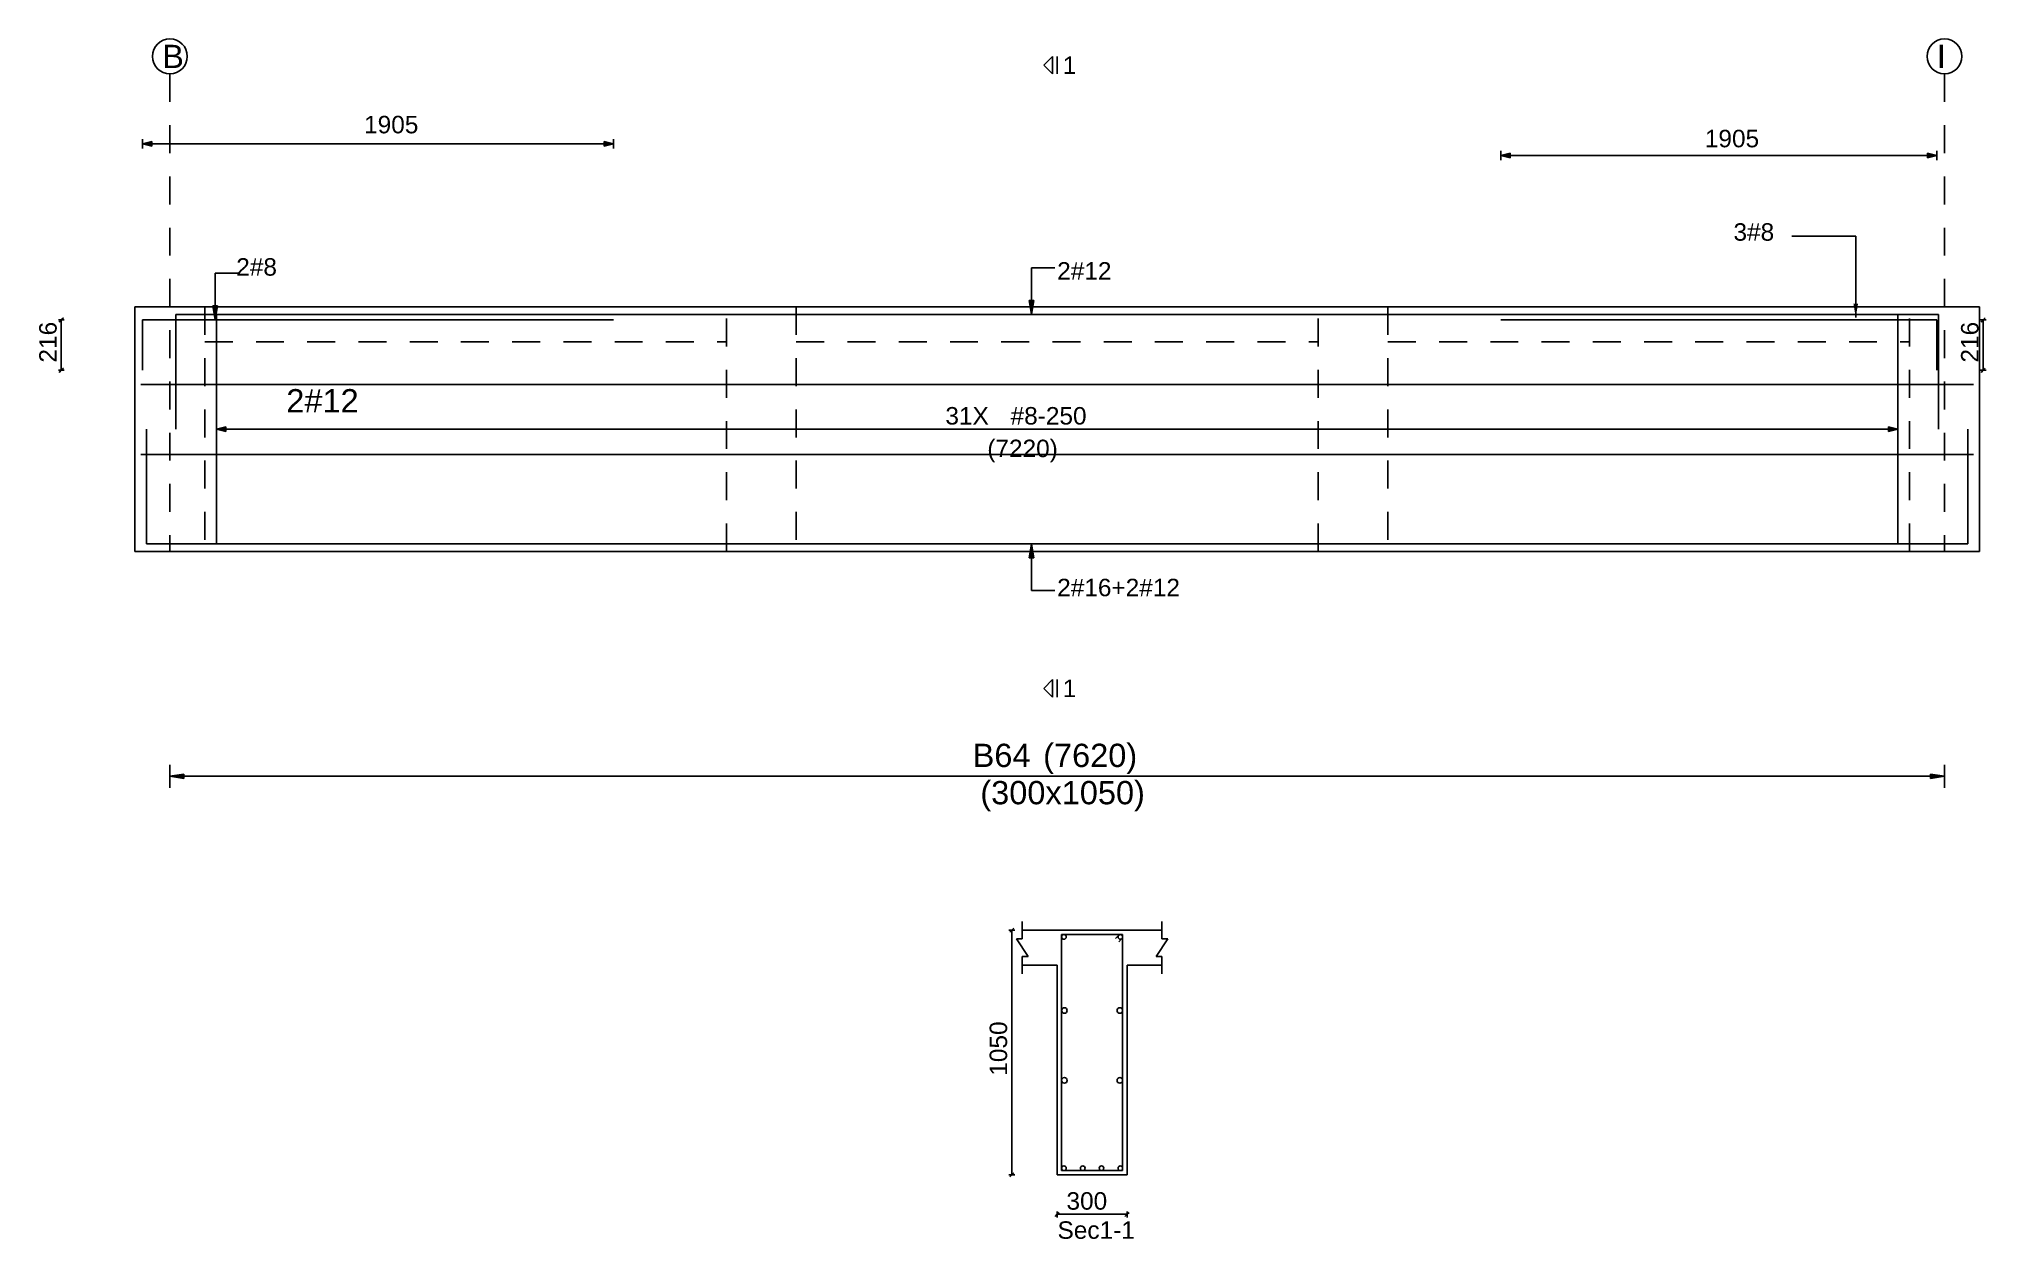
# Model space of a CAD drawing. Extents: x 0 to 98, y 3 to 248.
# Drawn here: x 0.44 to 8.8, y 199.62 to 204.77 of the extents above; entities that cross this region are included whole.
import ezdxf

# ---------------------------------------------------------------- set-up
doc = ezdxf.new("R2010")
doc.units = 0
doc.linetypes.add('ACAD_ISO02W100', pattern=[15, 12, -3])
for name, color, linetype in [('Axisline', 1, 'CONTINUOUS'), ('Axisline_Name', 2, 'CONTINUOUS'), ('Beam_bottombarlabeling', 2, 'CONTINUOUS'), ('Beam_Cross_Label', 4, 'CONTINUOUS'), ('Beam_CrossSection', 2, 'CONTINUOUS'), ('Beam_Dimensions_LS', 3, 'CONTINUOUS'), ('Beam_NameLS', 6, 'CONTINUOUS'), ('Beam_topbarsLabeling', 2, 'CONTINUOUS'), ('dim_all', 7, 'CONTINUOUS'), ('Extra_Topsteel_Labeling', 2, 'CONTINUOUS'), ('Extrabars', 7, 'CONTINUOUS'), ('Longsection', 2, 'CONTINUOUS'), ('main_botbars', 4, 'CONTINUOUS'), ('main_topbars', 4, 'CONTINUOUS'), ('SecondaryBeam', 2, 'CONTINUOUS'), ('SectionLine', 4, 'CONTINUOUS'), ('Sidefacebar', 140, 'CONTINUOUS'), ('Slabline', 253, 'CONTINUOUS'), ('span_dim', 7, 'CONTINUOUS'), ('spanline', 7, 'CONTINUOUS'), ('Stirrup_bar', 1, 'CONTINUOUS'), ('Stirrup_Dia_Spacing', 2, 'CONTINUOUS'), ('Stirrup_Length', 7, 'CONTINUOUS'), ('Stirrup_Numbers', 2, 'CONTINUOUS')]:
    doc.layers.add(name, color=color, linetype=linetype)
doc.styles.add('STRUDS_Arial', font='ARIAL.TTF', dxfattribs={"height": 0.04})

msp = doc.modelspace()

# ---------------------------------------------------------------- texts
at = {"layer": 'Axisline_Name', "style": 'STRUDS_Arial'}
for s, p in [('B', (0.967, 204.643)), ('I', (8.587, 204.643))]:
    msp.add_text(s, height=0.1, dxfattribs=at).set_placement(p)
at = {"layer": 'Beam_bottombarlabeling', "style": 'STRUDS_Arial'}
msp.add_text('2#16+2#12', height=0.075, dxfattribs=at).set_placement((4.81, 202.376))
at = {"layer": 'Beam_Cross_Label', "style": 'STRUDS_Arial'}
msp.add_text('Sec1-1', height=0.075, dxfattribs=at).set_placement((4.8115, 199.618))
at = {"layer": 'Beam_Dimensions_LS', "style": 'STRUDS_Arial'}
msp.add_text('(300x1050)', height=0.1, dxfattribs=at).set_placement((4.48, 201.483))
at = {"layer": 'Beam_NameLS', "style": 'STRUDS_Arial'}
msp.add_text('B64', height=0.1, dxfattribs=at).set_placement((4.447, 201.643))
at = {"layer": 'Beam_topbarsLabeling', "style": 'STRUDS_Arial'}
msp.add_text('2#12', height=0.075, dxfattribs=at).set_placement((4.81, 203.735))
at = {"layer": 'dim_all', "style": 'STRUDS_Arial'}
for s, p in [('1905', (1.834, 204.363)), ('1905', (7.591, 204.303)), ('300', (4.85, 199.743))]:
    msp.add_text(s, height=0.075, dxfattribs=at).set_placement(p)
for s, p in [('216', (0.514, 203.379)), ('216', (0.514, 203.379)), ('216', (8.766, 203.379)), ('1050', (4.595, 200.318))]:
    msp.add_text(s, height=0.075, rotation=90, dxfattribs=at).set_placement(p)
at = {"layer": 'Extra_Topsteel_Labeling', "style": 'STRUDS_Arial'}
for s, p in [('3#8', (7.714, 203.902)), ('2#8', (1.285, 203.752))]:
    msp.add_text(s, height=0.075, dxfattribs=at).set_placement(p)
at = {"layer": 'SectionLine', "style": 'STRUDS_Arial'}
for p in [(4.834, 204.618), (4.834, 201.943)]:
    msp.add_text('1', height=0.075, dxfattribs=at).set_placement(p)
at = {"layer": 'Sidefacebar', "style": 'STRUDS_Arial'}
msp.add_text('2#12', height=0.1, dxfattribs=at).set_placement((1.5, 203.165))
at = {"layer": 'span_dim', "style": 'STRUDS_Arial'}
msp.add_text(' (7620) ', height=0.1, dxfattribs=at).set_placement((4.711, 201.643))
at = {"layer": 'Stirrup_Dia_Spacing', "style": 'STRUDS_Arial'}
msp.add_text('#8-250', height=0.075, dxfattribs=at).set_placement((4.61, 203.113))
at = {"layer": 'Stirrup_Length', "style": 'STRUDS_Arial'}
msp.add_text('(7220)', height=0.075, dxfattribs=at).set_placement((4.51, 202.973))
at = {"layer": 'Stirrup_Numbers', "style": 'STRUDS_Arial'}
msp.add_text('31X', height=0.075, dxfattribs=at).set_placement((4.33, 203.113))

# ---------------------------------------------------------------- linework, layer by layer
at = {"layer": 'Axisline', "linetype": 'ACAD_ISO02W100', "ltscale": 0.01}
for p, q in [((1, 204.618), (1, 202.568)), ((8.62, 204.618), (8.62, 202.568))]:
    msp.add_line(p, q, dxfattribs=at)
at = {"layer": 'Axisline'}
for centre in [(1, 204.693), (8.62, 204.693)]:
    msp.add_circle(centre, 0.075, dxfattribs=at)
at = {"layer": 'Beam_bottombarlabeling'}
for p, q in [((4.7, 202.601), (4.69, 202.541)), ((4.7, 202.601), (4.7, 202.401)), ((4.7, 202.601), (4.71, 202.541)), ((4.69, 202.541), (4.71, 202.541)), ((4.7, 202.401), (4.8, 202.401))]:
    msp.add_line(p, q, dxfattribs=at)
msp.add_solid([(4.7, 202.601), (4.69, 202.541), (4.7, 202.601), (4.71, 202.541)], dxfattribs=at)
at = {"layer": 'Beam_CrossSection'}
for p, q in [((4.66, 200.98), (4.66, 200.905)), ((4.81, 200.943), (4.66, 200.943)), ((4.81, 200.943), (5.11, 200.943)), ((4.81, 200.943), (4.81, 200.943)), ((5.11, 200.943), (5.11, 200.943)), ((5.11, 200.943), (5.26, 200.943)), ((5.26, 200.905), (5.26, 200.98)), ((4.66, 200.905), (4.635, 200.905)), ((4.635, 200.905), (4.685, 200.83)), ((4.66, 200.83), (4.66, 200.755)), ((4.66, 200.83), (4.685, 200.83)), ((5.285, 200.905), (5.235, 200.83)), ((5.26, 200.83), (5.235, 200.83)), ((5.26, 200.905), (5.285, 200.905)), ((5.26, 200.83), (5.26, 200.755)), ((4.81, 200.793), (4.66, 200.793)), ((4.81, 200.793), (4.81, 199.893)), ((5.11, 199.893), (5.11, 200.793)), ((5.11, 200.793), (5.26, 200.793)), ((4.81, 199.893), (5.11, 199.893))]:
    msp.add_line(p, q, dxfattribs=at)
at = {"layer": 'Beam_topbarsLabeling'}
for p, q in [((4.7, 203.585), (4.7, 203.785)), ((4.7, 203.785), (4.8, 203.785)), ((4.7, 203.585), (4.69, 203.645)), ((4.69, 203.645), (4.71, 203.645)), ((4.7, 203.585), (4.71, 203.645)), ((4.7, 203.645), (4.705, 203.645))]:
    msp.add_line(p, q, dxfattribs=at)
msp.add_solid([(4.7, 203.585), (4.69, 203.645), (4.7, 203.585), (4.71, 203.645)], dxfattribs=at)
at = {"layer": 'dim_all'}
for p, q in [((0.883, 204.318), (0.883, 204.338)), ((2.905, 204.318), (2.905, 204.338)), ((0.883, 204.318), (0.883, 204.33)), ((0.883, 204.318), (0.883, 204.33)), ((0.883, 204.318), (0.923, 204.328)), ((0.883, 204.318), (0.883, 204.298)), ((0.883, 204.318), (0.923, 204.308)), ((0.883, 204.318), (0.883, 204.305)), ((0.883, 204.318), (0.883, 204.305)), ((0.883, 204.318), (2.905, 204.318)), ((0.923, 204.308), (0.923, 204.328)), ((2.905, 204.318), (2.865, 204.328)), ((2.865, 204.308), (2.865, 204.328)), ((2.905, 204.318), (2.865, 204.308)), ((2.905, 204.318), (2.905, 204.33)), ((2.905, 204.318), (2.905, 204.33)), ((2.905, 204.318), (2.905, 204.298)), ((2.905, 204.318), (2.905, 204.305)), ((2.905, 204.318), (2.905, 204.305)), ((6.715, 204.268), (6.715, 204.288)), ((6.715, 204.268), (6.715, 204.28)), ((6.715, 204.268), (6.715, 204.28)), ((6.715, 204.268), (6.755, 204.278)), ((6.715, 204.268), (6.715, 204.248)), ((6.715, 204.268), (6.755, 204.258)), ((6.715, 204.268), (6.715, 204.255)), ((6.715, 204.268), (6.715, 204.255)), ((6.715, 204.268), (8.587, 204.268)), ((6.755, 204.258), (6.755, 204.278)), ((8.587, 204.268), (8.547, 204.278)), ((8.547, 204.258), (8.547, 204.278)), ((8.587, 204.268), (8.547, 204.258)), ((8.587, 204.268), (8.587, 204.288)), ((8.587, 204.268), (8.587, 204.28)), ((8.587, 204.268), (8.587, 204.28)), ((8.587, 204.268), (8.587, 204.248)), ((8.587, 204.268), (8.587, 204.255)), ((8.587, 204.268), (8.587, 204.255)), ((0.534, 203.562), (0.5215, 203.562)), ((0.534, 203.562), (0.5215, 203.562)), ((0.534, 203.562), (0.5252, 203.553)), ((0.534, 203.562), (0.5252, 203.553)), ((0.534, 203.562), (0.5428, 203.571)), ((0.534, 203.562), (0.5428, 203.571)), ((0.534, 203.562), (0.5465, 203.562)), ((0.534, 203.562), (0.534, 203.346)), ((0.534, 203.562), (0.5465, 203.562)), ((0.534, 203.562), (0.534, 203.346)), ((8.786, 203.562), (8.7735, 203.562)), ((8.786, 203.562), (8.7772, 203.553)), ((8.786, 203.562), (8.7948, 203.571)), ((8.786, 203.562), (8.7985, 203.562)), ((8.786, 203.562), (8.786, 203.346)), ((0.534, 203.346), (0.5215, 203.346)), ((0.534, 203.346), (0.5215, 203.346)), ((0.534, 203.346), (0.5252, 203.337)), ((0.534, 203.346), (0.5252, 203.337)), ((0.534, 203.346), (0.5428, 203.355)), ((0.534, 203.346), (0.5428, 203.355)), ((0.534, 203.346), (0.5465, 203.346)), ((0.534, 203.346), (0.5465, 203.346)), ((8.786, 203.346), (8.7735, 203.346)), ((8.786, 203.346), (8.7772, 203.337)), ((8.786, 203.346), (8.7948, 203.355)), ((8.786, 203.346), (8.7985, 203.346)), ((4.615, 200.943), (4.6025, 200.943)), ((4.615, 200.943), (4.6062, 200.934)), ((4.615, 200.943), (4.6238, 200.951)), ((4.615, 200.943), (4.6275, 200.943)), ((4.615, 200.943), (4.615, 199.893)), ((4.615, 199.893), (4.6025, 199.893)), ((4.615, 199.893), (4.6062, 199.884)), ((4.615, 199.893), (4.6238, 199.901)), ((4.615, 199.893), (4.6275, 199.893)), ((4.81, 199.723), (4.8012, 199.714)), ((4.81, 199.723), (4.81, 199.735)), ((4.81, 199.723), (4.8188, 199.731)), ((4.81, 199.723), (4.81, 199.71)), ((4.81, 199.723), (5.11, 199.723)), ((5.11, 199.723), (5.1012, 199.714)), ((5.11, 199.723), (5.11, 199.735)), ((5.11, 199.723), (5.1188, 199.731)), ((5.11, 199.723), (5.11, 199.71))]:
    msp.add_line(p, q, dxfattribs=at)
for points in [[(0.883, 204.318), (0.923, 204.328), (0.883, 204.318), (0.923, 204.308)], [(2.905, 204.318), (2.865, 204.328), (2.905, 204.318), (2.865, 204.308)], [(6.715, 204.268), (6.755, 204.278), (6.715, 204.268), (6.755, 204.258)], [(8.587, 204.268), (8.547, 204.278), (8.587, 204.268), (8.547, 204.258)]]:
    msp.add_solid(points, dxfattribs=at)
at = {"layer": 'Extra_Topsteel_Labeling'}
for p, q in [((8.239, 203.922), (7.964, 203.922)), ((8.239, 203.572), (8.239, 203.922)), ((1.195, 203.562), (1.195, 203.762)), ((1.195, 203.762), (1.295, 203.762)), ((1.195, 203.562), (1.185, 203.622)), ((1.185, 203.622), (1.205, 203.622)), ((1.195, 203.562), (1.205, 203.622)), ((1.195, 203.622), (1.2, 203.622))]:
    msp.add_line(p, q, dxfattribs=at)
for points in [[(1.195, 203.562), (1.185, 203.622), (1.195, 203.562), (1.205, 203.622)], [(8.239, 203.572), (8.229, 203.632), (8.239, 203.572), (8.249, 203.632)]]:
    msp.add_solid(points, dxfattribs=at)
at = {"layer": 'Extrabars'}
for p, q in [((0.883, 203.562), (0.883, 203.346)), ((0.883, 203.562), (2.905, 203.562)), ((8.587, 203.562), (6.715, 203.562)), ((8.587, 203.562), (8.587, 203.346))]:
    msp.add_line(p, q, dxfattribs=at)
at = {"layer": 'Longsection'}
for p, q in [((0.85, 202.568), (0.85, 203.618)), ((0.85, 203.618), (1.15, 203.618)), ((0.85, 203.618), (0.85, 203.618)), ((1, 203.618), (1, 203.618)), ((1, 203.618), (1, 203.618)), ((1, 203.618), (3.69, 203.618)), ((3.54, 203.618), (6.23, 203.618)), ((6.08, 203.618), (8.77, 203.618)), ((8.77, 203.618), (8.62, 203.618)), ((8.77, 203.618), (8.77, 202.568)), ((8.77, 203.618), (8.77, 202.568)), ((0.85, 202.568), (3.69, 202.568)), ((3.39, 202.568), (6.23, 202.568)), ((5.93, 202.568), (8.77, 202.568))]:
    msp.add_line(p, q, dxfattribs=at)
at = {"layer": 'main_botbars'}
for p, q in [((1.025, 203.093), (1.025, 203.585)), ((1.025, 203.585), (8.595, 203.585)), ((8.595, 203.585), (8.595, 203.093)), ((0.9, 203.093), (0.9, 202.601)), ((8.72, 202.601), (8.72, 203.093)), ((0.9, 202.601), (8.72, 202.601))]:
    msp.add_line(p, q, dxfattribs=at)
for centre in [(4.8388, 199.921), (4.9196, 199.921), (5.0004, 199.921), (5.0812, 199.921)]:
    msp.add_circle(centre, 0.01, dxfattribs=at)
at = {"layer": 'main_topbars'}
for centre in [(4.8388, 200.914), (5.0812, 200.914)]:
    msp.add_circle(centre, 0.01, dxfattribs=at)
at = {"layer": 'SecondaryBeam', "linetype": 'ACAD_ISO02W100', "ltscale": 0.01}
for p, q in [((0.85, 203.618), (1.15, 203.618)), ((0.85, 202.568), (0.85, 203.618)), ((1.15, 203.618), (1.15, 202.568)), ((3.39, 203.618), (3.69, 203.618)), ((3.39, 202.568), (3.39, 203.618)), ((3.69, 203.618), (3.69, 202.568)), ((5.93, 203.618), (6.23, 203.618)), ((5.93, 202.568), (5.93, 203.618)), ((6.23, 203.618), (6.23, 202.568)), ((8.47, 203.618), (8.77, 203.618)), ((8.47, 202.568), (8.47, 203.618)), ((8.77, 203.618), (8.77, 202.568)), ((1.15, 202.568), (0.85, 202.568)), ((3.69, 202.568), (3.39, 202.568)), ((6.23, 202.568), (5.93, 202.568)), ((8.77, 202.568), (8.47, 202.568))]:
    msp.add_line(p, q, dxfattribs=at)
at = {"layer": 'SectionLine'}
for p, q in [((4.79, 204.693), (4.7525, 204.655)), ((4.79, 204.618), (4.79, 204.693)), ((4.81, 204.618), (4.81, 204.693)), ((4.79, 204.618), (4.7525, 204.655)), ((4.79, 202.018), (4.7525, 201.98)), ((4.79, 201.943), (4.79, 202.018)), ((4.81, 201.943), (4.81, 202.018)), ((4.79, 201.943), (4.7525, 201.98))]:
    msp.add_line(p, q, dxfattribs=at)
at = {"layer": 'Sidefacebar'}
for p, q in [((0.875, 203.285), (8.745, 203.285)), ((0.875, 202.985), (8.745, 202.985))]:
    msp.add_line(p, q, dxfattribs=at)
for centre in [(4.841, 200.598), (5.079, 200.598), (4.841, 200.298), (5.079, 200.298)]:
    msp.add_circle(centre, 0.012, dxfattribs=at)
at = {"layer": 'Slabline', "linetype": 'ACAD_ISO02W100', "ltscale": 0.01}
for p, q in [((1.15, 203.468), (3.39, 203.468)), ((3.69, 203.468), (5.93, 203.468)), ((6.23, 203.468), (8.47, 203.468))]:
    msp.add_line(p, q, dxfattribs=at)
at = {"layer": 'spanline'}
for p, q in [((1, 201.653), (1, 201.553)), ((1, 201.603), (1.06, 201.613)), ((1, 201.603), (4.81, 201.603)), ((1, 201.603), (1.06, 201.593)), ((1.06, 201.613), (1.06, 201.593)), ((8.62, 201.603), (4.81, 201.603)), ((8.62, 201.603), (8.56, 201.613)), ((8.56, 201.613), (8.56, 201.593)), ((8.62, 201.603), (8.56, 201.593)), ((8.62, 201.653), (8.62, 201.553))]:
    msp.add_line(p, q, dxfattribs=at)
for points in [[(1, 201.603), (1.06, 201.613), (1, 201.603), (1.06, 201.593)], [(8.62, 201.603), (8.56, 201.613), (8.62, 201.603), (8.56, 201.593)]]:
    msp.add_solid(points, dxfattribs=at)
at = {"layer": 'Stirrup_bar'}
for p, q in [((1.2, 202.601), (1.2, 203.585)), ((8.42, 202.601), (8.42, 203.585)), ((4.8288, 200.924), (4.8288, 199.911)), ((4.8288, 200.924), (5.0912, 200.924)), ((5.0742, 200.921), (5.06, 200.907)), ((5.0883, 200.907), (5.0742, 200.893)), ((5.0912, 199.911), (5.0912, 200.924)), ((4.8288, 199.911), (5.0912, 199.911))]:
    msp.add_line(p, q, dxfattribs=at)
at = {"layer": 'Stirrup_Length'}
for p, q in [((1.2, 203.093), (1.2, 203.113)), ((1.2, 203.093), (1.24, 203.103)), ((1.2, 203.093), (8.42, 203.093)), ((1.2, 203.093), (1.2, 203.073)), ((1.2, 203.093), (1.24, 203.083)), ((1.24, 203.083), (1.24, 203.103)), ((8.42, 203.093), (8.38, 203.103)), ((8.38, 203.083), (8.38, 203.103)), ((8.42, 203.093), (8.38, 203.083)), ((8.42, 203.093), (8.42, 203.113)), ((8.42, 203.093), (8.42, 203.073))]:
    msp.add_line(p, q, dxfattribs=at)
for points in [[(1.2, 203.093), (1.24, 203.103), (1.2, 203.093), (1.24, 203.083)], [(8.42, 203.093), (8.38, 203.103), (8.42, 203.093), (8.38, 203.083)]]:
    msp.add_solid(points, dxfattribs=at)

msp.set_redraw_order([(e.dxf.handle, doc.entitydb.next_handle()) for e in msp.query("TEXT MTEXT ATTDEF DIMENSION ARC_DIMENSION")])  # texts and dimensions are drawn at this point

doc.saveas('drawing.dxf')
